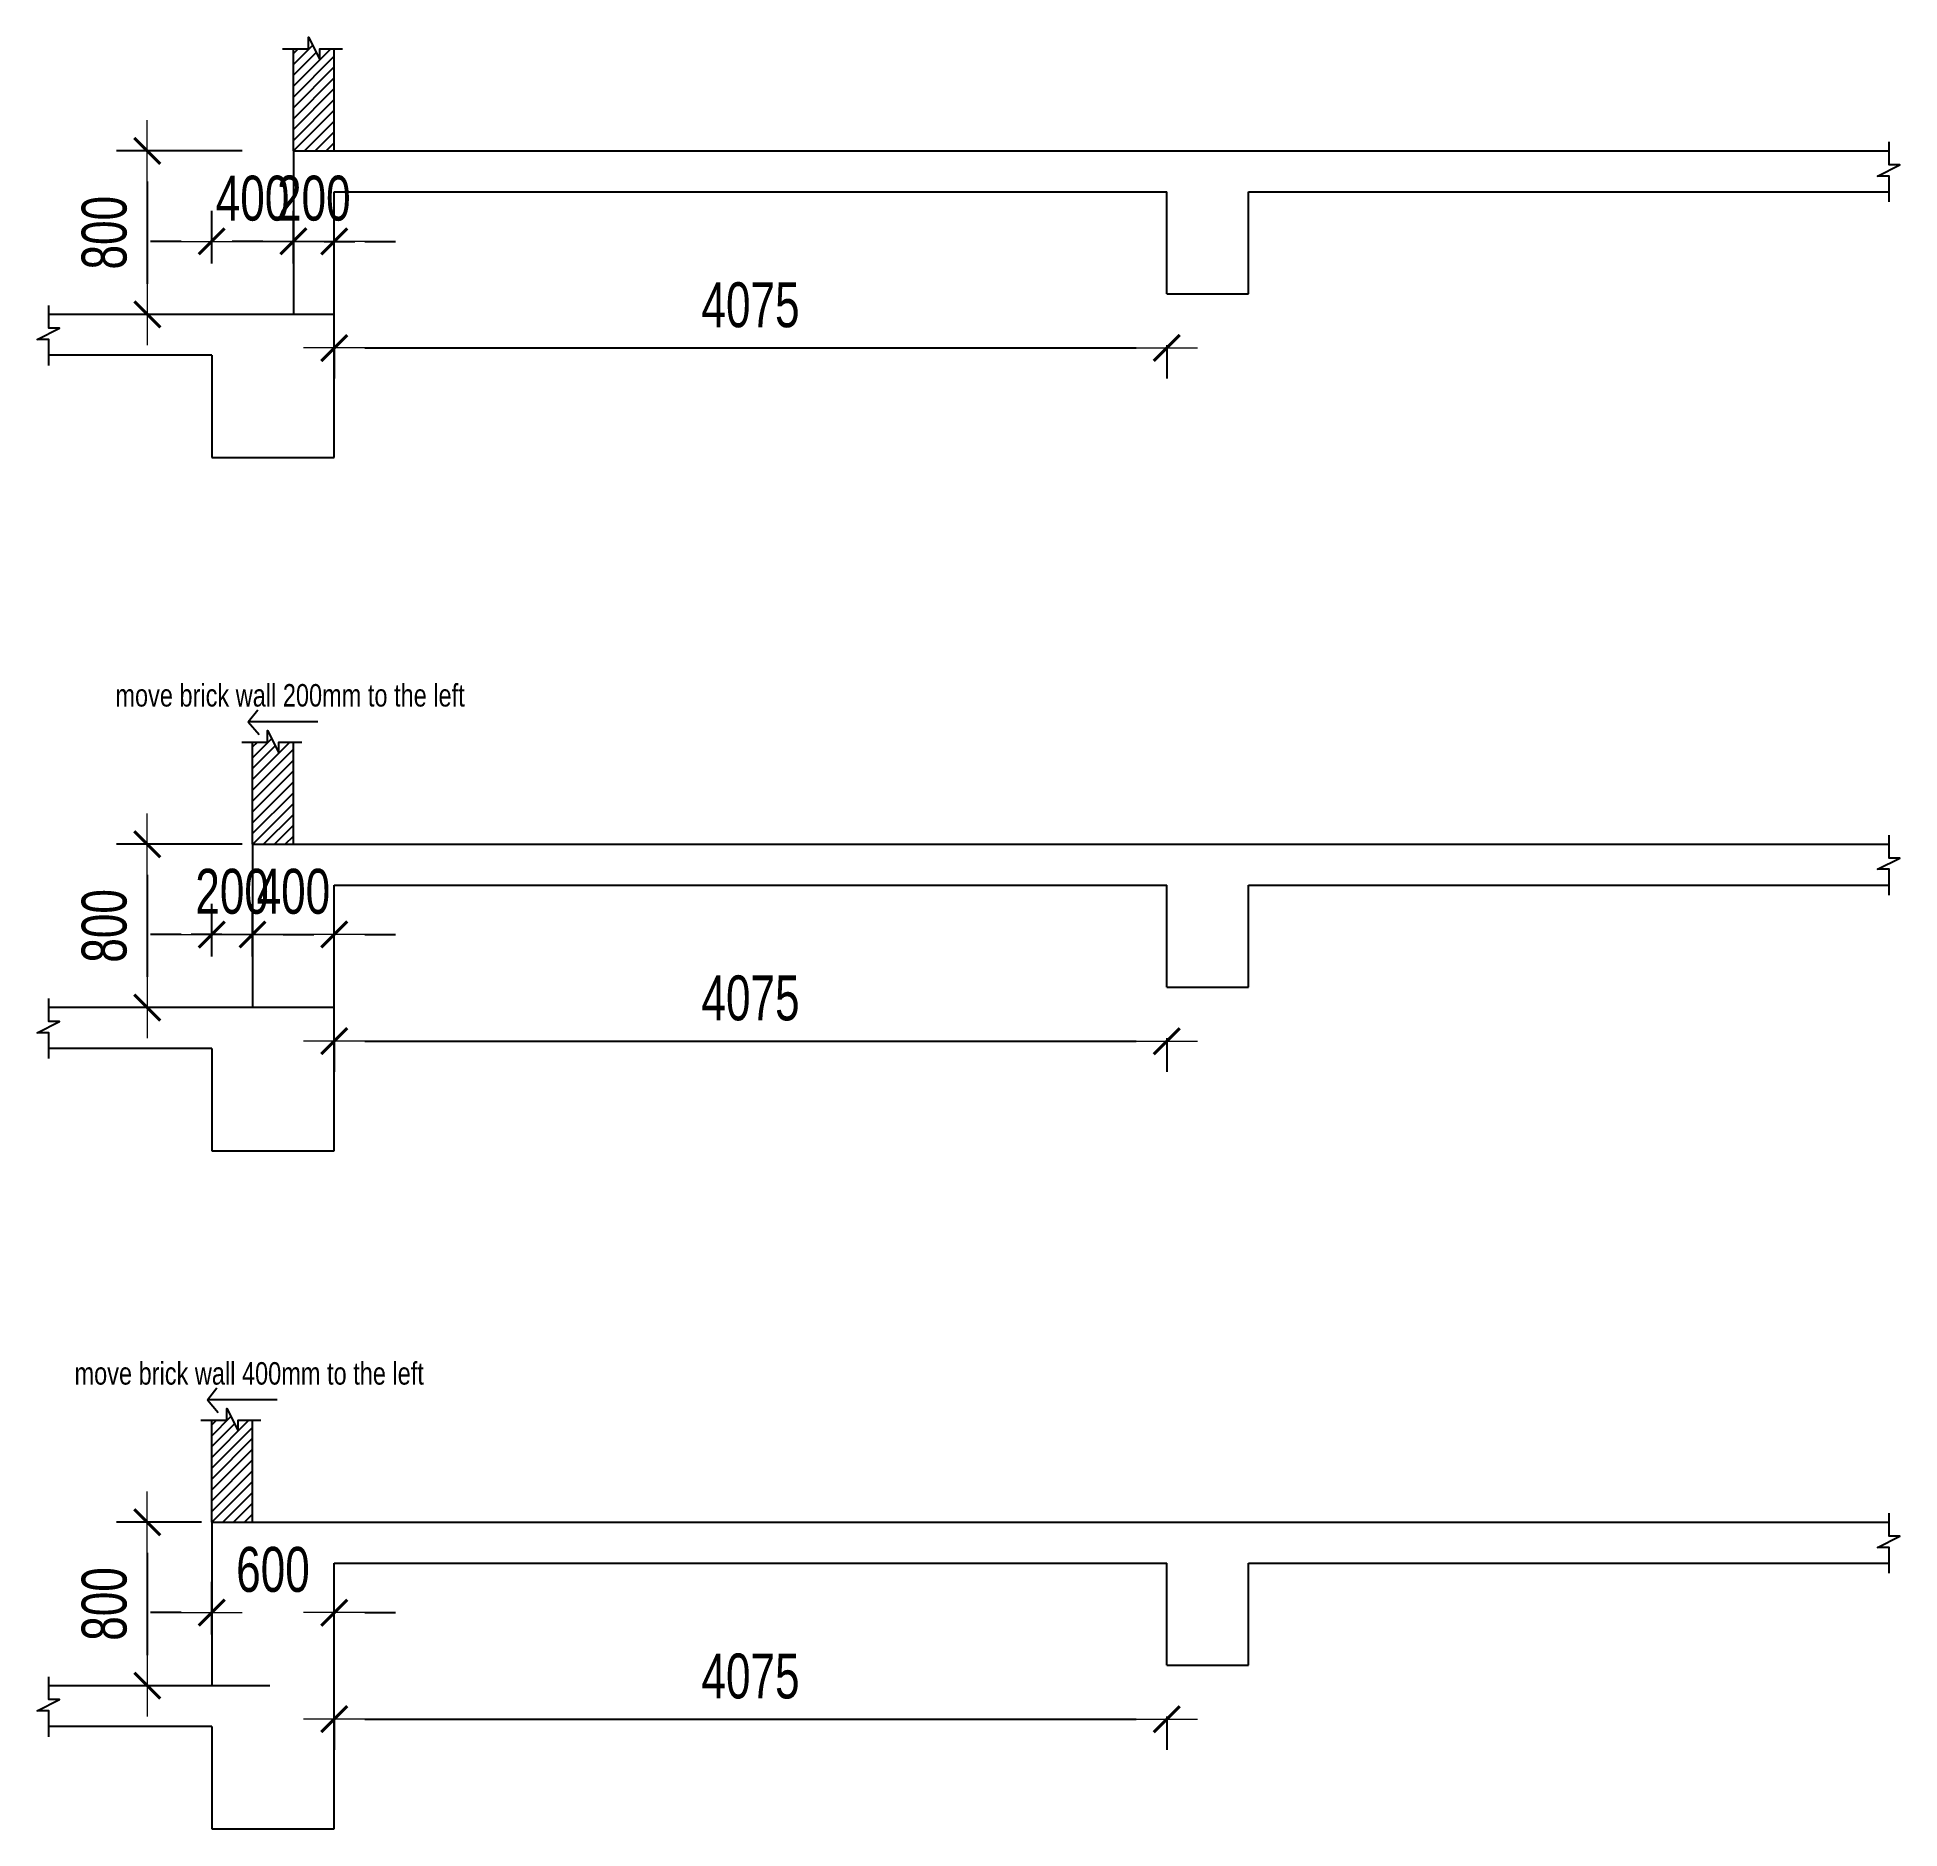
# Model space of a CAD drawing. Header units: millimetres. Extents: x -186788 to 266101, y -9748 to 236614.
# Drawn here: x 191660 to 200777, y 107603 to 116370 of the extents above; entities that cross this region are included whole.
import ezdxf

# ---------------------------------------------------------------- set-up
doc = ezdxf.new("R2010")
doc.units = ezdxf.units.MM
doc.header["$MEASUREMENT"] = 0
doc.header["$PDMODE"] = 1
doc.layers.add('2020-11-30 check kien tr va ket cau', color=230, linetype='Continuous')
doc.layers.add('NDC_S_DIM', color=1, linetype='Continuous', lineweight=15)
doc.styles.add('NDC_DIM', font='', dxfattribs={"width": 0.75})
doc.styles.get('NDC_DIM').set_extended_font_data('Dotum')
doc.dimstyles.new('NDC_dim_100', dxfattribs={"dimscale": 100, "dimtxt": 2.2, "dimasz": 1.5, "dimexe": 1.5, "dimexo": 2.5, "dimgap": 1, "dimtad": 1, "dimdec": 0, "dimzin": 0, "dimdsep": 46, "dimtxsty": 'NDC_DIM', "dimblk": 'DIMMARK', "dimcen": 0.09, "dimdle": 1.2, "dimclrd": 1, "dimclre": 1, "dimclrt": 3, "dimadec": 0, "dimazin": 0, "dimtfac": 1, "dimtdec": 0, "dimtix": 1, "dimtofl": 0, "dimtmove": 0, "dimatfit": 3, "dimfxl": 0, "dimtolj": 1, "dimtzin": 0, "dimarcsym": 0})

msp = doc.modelspace()

# ---------------------------------------------------------------- texts
at = {"color": 3, "char_height": 110, "attachment_point": 5, "style": 'NDC_DIM'}
for s, insert in [('\\A1;{\\fArial|b0|i0|c0|p34;move brick wall 200mm to the left }', (192897.6, 113148.6)), ('\\A1;{\\fArial|b0|i0|c0|p34;move brick wall 400mm to the left }', (192697.6, 109830.3))]:
    msp.add_mtext(s, dxfattribs=dict(at, insert=insert))

# ---------------------------------------------------------------- blocks, each defined once
blk = doc.blocks.new('DIMMARK')
at = {"layer": 'NDC_S_DIM', "color": 1}
blk.add_line((-1.5, 0), (1, 0), dxfattribs=at)
at = {"layer": 'NDC_S_DIM', "color": 2, "const_width": 0.1}
blk.add_lwpolyline([(-0.424, -0.424), (0.424, 0.424)], dxfattribs=at)
blk = doc.blocks.new('*D10')
at = {"color": 1, "lineweight": -2, "transparency": 16777216}
for p, q in [((192514, 115263.3), (192514, 115521)), ((192914, 115263.3), (192914, 115521)), ((192364, 115371), (192214, 115371)), ((193064, 115371), (193214, 115371))]:
    blk.add_line(p, q, dxfattribs=at)
at = {"layer": 'Defpoints', "color": 0, "transparency": 16777216}
for p in [(192914, 115371), (192514, 115013.3), (192914, 115013.3)]:
    blk.add_point(p, dxfattribs=at)
at = {"color": 1, "lineweight": -2, "transparency": 16777216, "xscale": 150, "yscale": 150, "zscale": 150}
blk.add_blockref('DIMMARK', (192514, 115371), dxfattribs=at)
at = {"color": 1, "lineweight": -2, "transparency": 16777216, "xscale": 150, "yscale": 150, "zscale": 150, "rotation": 180}
blk.add_blockref('DIMMARK', (192914, 115371), dxfattribs=at)
at = {"color": 3, "transparency": 16777216, "insert": (192714, 115581), "char_height": 220, "attachment_point": 5, "style": 'NDC_DIM'}
blk.add_mtext('\\A1;400', dxfattribs=at)
blk = doc.blocks.new('*D11')
at = {"color": 1, "lineweight": -2, "transparency": 16777216}
for p, q in [((192914, 115263.3), (192914, 115521)), ((193114, 115263.3), (193114, 115521)), ((192764, 115371), (192614, 115371)), ((193264, 115371), (193414, 115371))]:
    blk.add_line(p, q, dxfattribs=at)
at = {"layer": 'Defpoints', "color": 0, "transparency": 16777216}
for p in [(193114, 115371), (192914, 115013.3), (193114, 115013.3)]:
    blk.add_point(p, dxfattribs=at)
at = {"color": 1, "lineweight": -2, "transparency": 16777216, "xscale": 150, "yscale": 150, "zscale": 150}
blk.add_blockref('DIMMARK', (192914, 115371), dxfattribs=at)
at = {"color": 1, "lineweight": -2, "transparency": 16777216, "xscale": 150, "yscale": 150, "zscale": 150, "rotation": 180}
blk.add_blockref('DIMMARK', (193114, 115371), dxfattribs=at)
at = {"color": 3, "transparency": 16777216, "insert": (193014, 115581), "char_height": 220, "attachment_point": 5, "style": 'NDC_DIM'}
blk.add_mtext('\\A1;200', dxfattribs=at)
blk = doc.blocks.new('*D12')
at = {"color": 1, "lineweight": -2, "transparency": 16777216}
for p, q in [((192664, 115813.3), (192048.9, 115813.3)), ((192198.9, 115663.3), (192198.9, 115163.3)), ((192664, 115013.3), (192048.9, 115013.3))]:
    blk.add_line(p, q, dxfattribs=at)
at = {"layer": 'Defpoints', "color": 0, "transparency": 16777216}
for p in [(192914, 115813.3), (192198.9, 115013.3), (192914, 115013.3)]:
    blk.add_point(p, dxfattribs=at)
at = {"color": 1, "lineweight": -2, "transparency": 16777216, "xscale": 150, "yscale": 150, "zscale": 150}
for p, rotation in [((192198.9, 115813.3), 90), ((192198.9, 115013.3), 270)]:
    blk.add_blockref('DIMMARK', p, dxfattribs=dict(at, rotation=rotation))
at = {"color": 3, "transparency": 16777216, "insert": (191988.9, 115413.3), "char_height": 220, "attachment_point": 5, "rotation": 90, "style": 'NDC_DIM'}
blk.add_mtext('\\A1;800', dxfattribs=at)
blk = doc.blocks.new('*D13')
at = {"color": 1, "lineweight": -2, "transparency": 16777216}
for p, q in [((193114, 114849.2), (193114, 114699.2)), ((193264, 114849.2), (197039, 114849.2)), ((197189, 114863.3), (197189, 114699.2))]:
    blk.add_line(p, q, dxfattribs=at)
at = {"layer": 'Defpoints', "color": 0, "transparency": 16777216}
for p in [(197189, 115113.3), (193114, 115013.3), (197189, 114849.2)]:
    blk.add_point(p, dxfattribs=at)
at = {"color": 1, "lineweight": -2, "transparency": 16777216, "xscale": 150, "yscale": 150, "zscale": 150, "rotation": 180}
blk.add_blockref('DIMMARK', (193114, 114849.2), dxfattribs=at)
at = {"color": 1, "lineweight": -2, "transparency": 16777216, "xscale": 150, "yscale": 150, "zscale": 150}
blk.add_blockref('DIMMARK', (197189, 114849.2), dxfattribs=at)
at = {"color": 3, "transparency": 16777216, "insert": (195151.5, 115059.2), "char_height": 220, "attachment_point": 5, "style": 'NDC_DIM'}
blk.add_mtext('\\A1;4075', dxfattribs=at)
blk = doc.blocks.new('*D14')
at = {"color": 1, "lineweight": -2, "transparency": 16777216}
for p, q in [((192514, 111871), (192514, 112128.7)), ((192714, 111871), (192714, 112128.7)), ((192364, 111978.7), (192214, 111978.7)), ((192864, 111978.7), (193014, 111978.7))]:
    blk.add_line(p, q, dxfattribs=at)
at = {"layer": 'Defpoints', "color": 0, "transparency": 16777216}
for p in [(192714, 111978.7), (192514, 111621), (192714, 111621)]:
    blk.add_point(p, dxfattribs=at)
at = {"color": 1, "lineweight": -2, "transparency": 16777216, "xscale": 150, "yscale": 150, "zscale": 150}
blk.add_blockref('DIMMARK', (192514, 111978.7), dxfattribs=at)
at = {"color": 1, "lineweight": -2, "transparency": 16777216, "xscale": 150, "yscale": 150, "zscale": 150, "rotation": 180}
blk.add_blockref('DIMMARK', (192714, 111978.7), dxfattribs=at)
at = {"color": 3, "transparency": 16777216, "insert": (192614, 112188.7), "char_height": 220, "attachment_point": 5, "style": 'NDC_DIM'}
blk.add_mtext('\\A1;200', dxfattribs=at)
blk = doc.blocks.new('*D15')
at = {"color": 1, "lineweight": -2, "transparency": 16777216}
for p, q in [((192714, 111871), (192714, 112128.7)), ((193114, 111871), (193114, 112128.7)), ((192564, 111978.7), (192414, 111978.7)), ((193264, 111978.7), (193414, 111978.7))]:
    blk.add_line(p, q, dxfattribs=at)
at = {"layer": 'Defpoints', "color": 0, "transparency": 16777216}
for p in [(193114, 111978.7), (192714, 111621), (193114, 111621)]:
    blk.add_point(p, dxfattribs=at)
at = {"color": 1, "lineweight": -2, "transparency": 16777216, "xscale": 150, "yscale": 150, "zscale": 150}
blk.add_blockref('DIMMARK', (192714, 111978.7), dxfattribs=at)
at = {"color": 1, "lineweight": -2, "transparency": 16777216, "xscale": 150, "yscale": 150, "zscale": 150, "rotation": 180}
blk.add_blockref('DIMMARK', (193114, 111978.7), dxfattribs=at)
at = {"color": 3, "transparency": 16777216, "insert": (192914, 112188.7), "char_height": 220, "attachment_point": 5, "style": 'NDC_DIM'}
blk.add_mtext('\\A1;400', dxfattribs=at)
blk = doc.blocks.new('*D16')
at = {"color": 1, "lineweight": -2, "transparency": 16777216}
for p, q in [((192664, 112421), (192048.9, 112421)), ((192198.9, 112271), (192198.9, 111771)), ((192798.9, 111621), (192048.9, 111621))]:
    blk.add_line(p, q, dxfattribs=at)
at = {"layer": 'Defpoints', "color": 0, "transparency": 16777216}
for p in [(192914, 112421), (192198.9, 111621), (193114, 111621)]:
    blk.add_point(p, dxfattribs=at)
at = {"color": 1, "lineweight": -2, "transparency": 16777216, "xscale": 150, "yscale": 150, "zscale": 150}
for p, rotation in [((192198.9, 112421), 90), ((192198.9, 111621), 270)]:
    blk.add_blockref('DIMMARK', p, dxfattribs=dict(at, rotation=rotation))
at = {"color": 3, "transparency": 16777216, "insert": (191988.9, 112021), "char_height": 220, "attachment_point": 5, "rotation": 90, "style": 'NDC_DIM'}
blk.add_mtext('\\A1;800', dxfattribs=at)
blk = doc.blocks.new('*D17')
at = {"color": 1, "lineweight": -2, "transparency": 16777216}
for p, q in [((193114, 111457), (193114, 111307)), ((193264, 111457), (197039, 111457)), ((197189, 111471), (197189, 111307))]:
    blk.add_line(p, q, dxfattribs=at)
at = {"layer": 'Defpoints', "color": 0, "transparency": 16777216}
for p in [(197189, 111721), (193114, 111621), (197189, 111457)]:
    blk.add_point(p, dxfattribs=at)
at = {"color": 1, "lineweight": -2, "transparency": 16777216, "xscale": 150, "yscale": 150, "zscale": 150, "rotation": 180}
blk.add_blockref('DIMMARK', (193114, 111457), dxfattribs=at)
at = {"color": 1, "lineweight": -2, "transparency": 16777216, "xscale": 150, "yscale": 150, "zscale": 150}
blk.add_blockref('DIMMARK', (197189, 111457), dxfattribs=at)
at = {"color": 3, "transparency": 16777216, "insert": (195151.5, 111667), "char_height": 220, "attachment_point": 5, "style": 'NDC_DIM'}
blk.add_mtext('\\A1;4075', dxfattribs=at)
blk = doc.blocks.new('*D18')
at = {"color": 1, "lineweight": -2, "transparency": 16777216}
for p, q in [((192514, 108552.7), (192514, 108810.4)), ((193114, 108552.7), (193114, 108810.4)), ((192364, 108660.4), (192214, 108660.4)), ((193264, 108660.4), (193414, 108660.4))]:
    blk.add_line(p, q, dxfattribs=at)
at = {"layer": 'Defpoints', "color": 0, "transparency": 16777216}
for p in [(193114, 108660.4), (192514, 108302.7), (193114, 108302.7)]:
    blk.add_point(p, dxfattribs=at)
at = {"color": 1, "lineweight": -2, "transparency": 16777216, "xscale": 150, "yscale": 150, "zscale": 150}
blk.add_blockref('DIMMARK', (192514, 108660.4), dxfattribs=at)
at = {"color": 1, "lineweight": -2, "transparency": 16777216, "xscale": 150, "yscale": 150, "zscale": 150, "rotation": 180}
blk.add_blockref('DIMMARK', (193114, 108660.4), dxfattribs=at)
at = {"color": 3, "transparency": 16777216, "insert": (192814, 108870.4), "char_height": 220, "attachment_point": 5, "style": 'NDC_DIM'}
blk.add_mtext('\\A1;600', dxfattribs=at)
blk = doc.blocks.new('*D19')
at = {"color": 1, "lineweight": -2, "transparency": 16777216}
for p, q in [((192464, 109102.7), (192048.9, 109102.7)), ((192198.9, 108952.7), (192198.9, 108452.7)), ((192798.9, 108302.7), (192048.9, 108302.7))]:
    blk.add_line(p, q, dxfattribs=at)
at = {"layer": 'Defpoints', "color": 0, "transparency": 16777216}
for p in [(192714, 109102.7), (192198.9, 108302.7), (193114, 108302.7)]:
    blk.add_point(p, dxfattribs=at)
at = {"color": 1, "lineweight": -2, "transparency": 16777216, "xscale": 150, "yscale": 150, "zscale": 150}
for p, rotation in [((192198.9, 109102.7), 90), ((192198.9, 108302.7), 270)]:
    blk.add_blockref('DIMMARK', p, dxfattribs=dict(at, rotation=rotation))
at = {"color": 3, "transparency": 16777216, "insert": (191988.9, 108702.7), "char_height": 220, "attachment_point": 5, "rotation": 90, "style": 'NDC_DIM'}
blk.add_mtext('\\A1;800', dxfattribs=at)
blk = doc.blocks.new('*D20')
at = {"color": 1, "lineweight": -2, "transparency": 16777216}
for p, q in [((193114, 108138.7), (193114, 107988.7)), ((193264, 108138.7), (197039, 108138.7)), ((197189, 108152.7), (197189, 107988.7))]:
    blk.add_line(p, q, dxfattribs=at)
at = {"layer": 'Defpoints', "color": 0, "transparency": 16777216}
for p in [(197189, 108402.7), (193114, 108302.7), (197189, 108138.7)]:
    blk.add_point(p, dxfattribs=at)
at = {"color": 1, "lineweight": -2, "transparency": 16777216, "xscale": 150, "yscale": 150, "zscale": 150, "rotation": 180}
blk.add_blockref('DIMMARK', (193114, 108138.7), dxfattribs=at)
at = {"color": 1, "lineweight": -2, "transparency": 16777216, "xscale": 150, "yscale": 150, "zscale": 150}
blk.add_blockref('DIMMARK', (197189, 108138.7), dxfattribs=at)
at = {"color": 3, "transparency": 16777216, "insert": (195151.5, 108348.7), "char_height": 220, "attachment_point": 5, "style": 'NDC_DIM'}
blk.add_mtext('\\A1;4075', dxfattribs=at)

# ---------------------------------------------------------------- dimensions: what is measured, and where the dimension line sits
for base, p1, p2, picture, middle in [((192198.9, 115013.3), (192914, 115813.3), (192914, 115013.3), '*D12', (191988.9, 115413.3)), ((192198.9, 111621), (192914, 112421), (193114, 111621), '*D16', (191988.9, 112021)), ((192198.9, 108302.7), (192714, 109102.7), (193114, 108302.7), '*D19', (191988.9, 108702.7))]:
    dim = msp.add_linear_dim(base=base, p1=p1, p2=p2, angle=90, dimstyle='NDC_dim_100')
    dim.commit()
    dim.dimension.update_dxf_attribs({"geometry": picture, "text_midpoint": middle})
for base, p1, p2, picture, middle in [((192914, 115371), (192514, 115013.3), (192914, 115013.3), '*D10', (192714, 115581)), ((193114, 115371), (192914, 115013.3), (193114, 115013.3), '*D11', (193014, 115581)), ((197189, 114849.2), (193114, 115013.3), (197189, 115113.3), '*D13', (195151.5, 115059.2)), ((192714, 111978.7), (192514, 111621), (192714, 111621), '*D14', (192614, 112188.7)), ((193114, 111978.7), (192714, 111621), (193114, 111621), '*D15', (192914, 112188.7)), ((197189, 111457), (193114, 111621), (197189, 111721), '*D17', (195151.5, 111667)), ((193114, 108660.4), (192514, 108302.7), (193114, 108302.7), '*D18', (192814, 108870.4)), ((197189, 108138.7), (193114, 108302.7), (197189, 108402.7), '*D20', (195151.5, 108348.7))]:
    dim = msp.add_linear_dim(base=base, p1=p1, p2=p2, dimstyle='NDC_dim_100')
    dim.commit()
    dim.dimension.update_dxf_attribs({"geometry": picture, "text_midpoint": middle})

# ---------------------------------------------------------------- hatches: boundary and pattern name
h = msp.add_hatch()
h.set_pattern_fill('ANSI31', color=9, scale=300)
h.set_pattern_definition([(45, (193004.723, 114895.27), (-26.5165, 26.5165), [])])
h.paths.add_polyline_path([(192914, 115813.3), (193114, 115813.3), (193114, 116313), (193043, 116313), (193043, 116260.3), (192987.6, 116369.7), (192987.6, 116313), (192914, 116313)])
h = msp.add_hatch()
h.set_pattern_fill('ANSI31', color=9, scale=300)
h.set_pattern_definition([(45, (192804.723, 111502.994), (-26.5165, 26.5165), [])])
h.paths.add_polyline_path([(192714, 112421), (192914, 112421), (192914, 112920.7), (192843, 112920.7), (192843, 112868.1), (192787.6, 112977.4), (192787.6, 112920.7), (192714, 112920.7)])
h = msp.add_hatch()
h.set_pattern_fill('ANSI31', color=9, scale=300)
h.set_pattern_definition([(45, (192604.723, 108184.697), (-26.5165, 26.5165), [])])
h.paths.add_polyline_path([(192514, 109102.7), (192714, 109102.7), (192714, 109602.4), (192643, 109602.4), (192643, 109549.8), (192587.6, 109659.1), (192587.6, 109602.4), (192514, 109602.4)])

# ---------------------------------------------------------------- linework, layer by layer
for p, q in [((192914, 115813.3), (192914, 116313)), ((193114, 115813.3), (193114, 116313)), ((192714, 112421), (192714, 112920.7)), ((192914, 112421), (192914, 112920.7)), ((192514, 109102.7), (192514, 109602.4)), ((192714, 109102.7), (192714, 109602.4))]:
    msp.add_line(p, q)
for points in [[(192861.3, 116313), (192987.6, 116313), (192987.6, 116369.7), (193043, 116260.3), (193043, 116313), (193155, 116313)], [(200724, 115563.8), (200724, 115690.1), (200667.2, 115690.1), (200776.6, 115745.4), (200724, 115745.4), (200724, 115857.5)], [(191717, 114763.8), (191717, 114890.1), (191660.3, 114890.1), (191769.6, 114945.4), (191717, 114945.4), (191717, 115057.5)], [(192661.3, 112920.7), (192787.6, 112920.7), (192787.6, 112977.4), (192843, 112868.1), (192843, 112920.7), (192955, 112920.7)], [(200724, 112171.5), (200724, 112297.8), (200667.2, 112297.8), (200776.6, 112353.1), (200724, 112353.1), (200724, 112465.2)], [(191717, 111371.5), (191717, 111497.8), (191660.3, 111497.8), (191769.6, 111553.1), (191717, 111553.1), (191717, 111665.2)], [(192461.3, 109602.4), (192587.6, 109602.4), (192587.6, 109659.1), (192643, 109549.8), (192643, 109602.4), (192755, 109602.4)], [(200724, 108853.2), (200724, 108979.5), (200667.2, 108979.5), (200776.6, 109034.8), (200724, 109034.8), (200724, 109146.9)], [(191717, 108053.2), (191717, 108179.5), (191660.3, 108179.5), (191769.6, 108234.8), (191717, 108234.8), (191717, 108346.9)]]:
    msp.add_lwpolyline(points)
at = {"layer": '2020-11-30 check kien tr va ket cau', "color": 2}
for p, q in [((192914, 115813.3), (192914, 115013.3)), ((192914, 115813.3), (200724, 115813.3)), ((193114, 115013.3), (193114, 115613.3)), ((193114, 115613.3), (194678.7, 115613.3)), ((193114, 115613.3), (197189, 115613.3)), ((197189, 115113.3), (197189, 115613.3)), ((197589, 115113.3), (197589, 115613.3)), ((197589, 115613.3), (200724, 115613.3)), ((197189, 115113.3), (197589, 115113.3)), ((192514, 115013.3), (191717, 115013.3)), ((193114, 115013.3), (192514, 115013.3)), ((193114, 114313.3), (193114, 115013.3)), ((192514, 114813.3), (191717, 114813.3)), ((192514, 114813.3), (192514, 114313.3)), ((192514, 114313.3), (193114, 114313.3)), ((192714, 112421), (192714, 111621)), ((192714, 112421), (200724, 112421)), ((193114, 111621), (193114, 112221)), ((193114, 112221), (194678.7, 112221)), ((193114, 112221), (197189, 112221)), ((197189, 111721), (197189, 112221)), ((197589, 111721), (197589, 112221)), ((197589, 112221), (200724, 112221)), ((197189, 111721), (197589, 111721)), ((192514, 111621), (191717, 111621)), ((193114, 111621), (192514, 111621)), ((193114, 110921), (193114, 111621)), ((192514, 111421), (191717, 111421)), ((192514, 111421), (192514, 110921)), ((192514, 110921), (193114, 110921)), ((192514, 109102.7), (192514, 108302.7)), ((192514, 109102.7), (200724, 109102.7)), ((193114, 108302.7), (193114, 108902.7)), ((193114, 108902.7), (194678.7, 108902.7)), ((193114, 108902.7), (197189, 108902.7)), ((197189, 108402.7), (197189, 108902.7)), ((197589, 108402.7), (197589, 108902.7)), ((197589, 108902.7), (200724, 108902.7)), ((197189, 108402.7), (197589, 108402.7)), ((192514, 108302.7), (191717, 108302.7)), ((193114, 107602.7), (193114, 108302.7)), ((192514, 108102.7), (191717, 108102.7)), ((192514, 108102.7), (192514, 107602.7)), ((192514, 107602.7), (193114, 107602.7))]:
    msp.add_line(p, q, dxfattribs=at)
at = {"layer": '2020-11-30 check kien tr va ket cau'}
for p, q in [((192693.4, 113019.6), (192739.3, 113078.5)), ((193034.2, 113019.6), (192693.4, 113019.6)), ((192693.4, 113019.6), (192745.8, 112957.4)), ((192493.4, 109701.3), (192539.3, 109760.2)), ((192493.4, 109701.3), (192545.8, 109639.1)), ((192834.2, 109701.3), (192493.4, 109701.3))]:
    msp.add_line(p, q, dxfattribs=at)

msp.set_redraw_order([(e.dxf.handle, doc.entitydb.next_handle()) for e in msp.query("TEXT MTEXT ATTDEF DIMENSION ARC_DIMENSION")])  # texts and dimensions are drawn at this point

doc.saveas('drawing.dxf')
